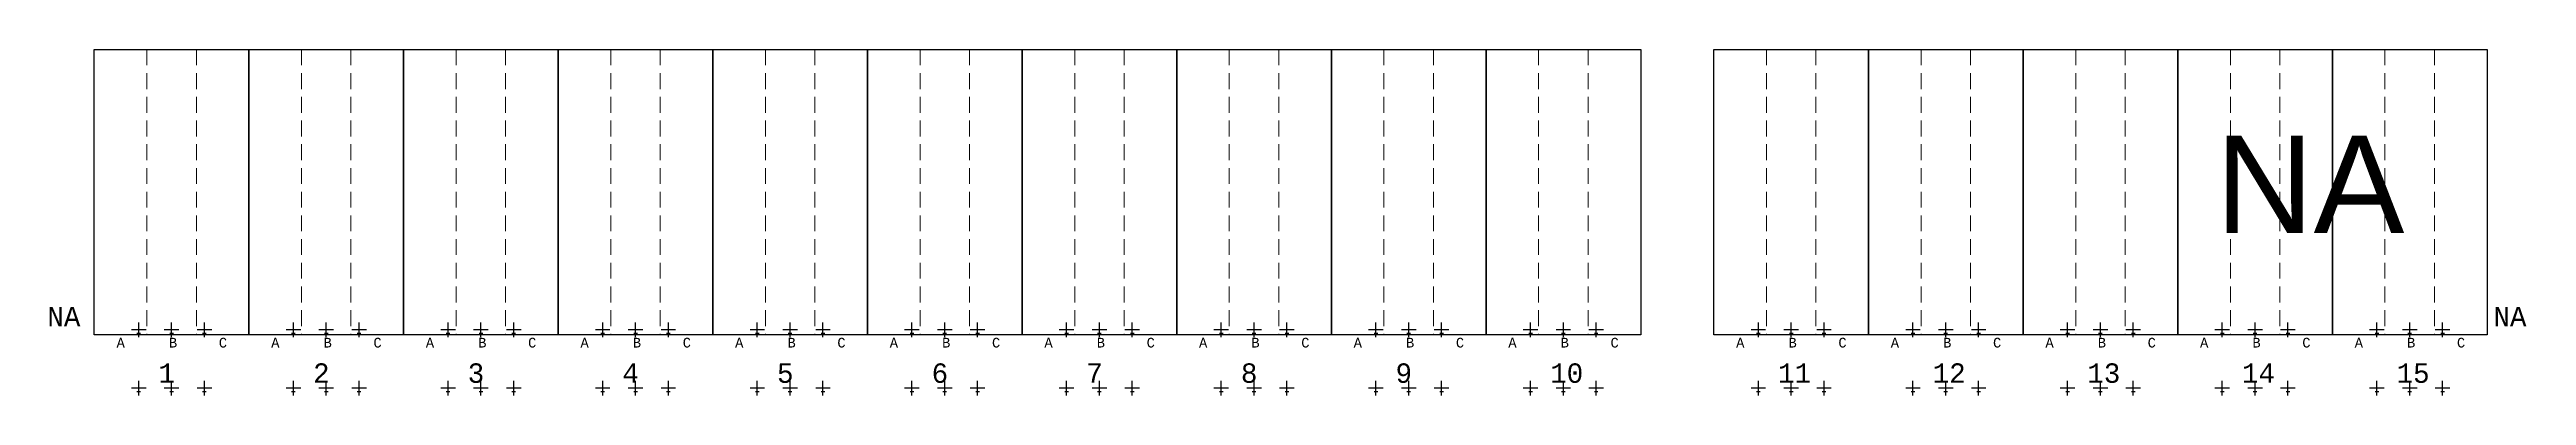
# Model space of a CAD drawing. Header units: millimetres. Extents: x 943 to 655635, y 611 to 177910.
# Drawn here: x 368935 to 419791, y 170791 to 177909 of the extents above; entities that cross this region are included whole.
import ezdxf

# ---------------------------------------------------------------- set-up
doc = ezdxf.new("R2010")
doc.units = ezdxf.units.MM
doc.linetypes.add('DASHED', pattern=[0.75, 0.5, -0.25])
doc.layers.add('Bin location transponder', color=250, linetype='Continuous')
doc.layers.add('WF_numbers', color=6, linetype='Continuous')
for name, color, linetype, lineweight in [('WF transponder', 3, 'Continuous', 30), ('WF_all_bays', 5, 'Continuous', 30), ('WF_text', 252, 'Continuous', 30)]:
    doc.layers.add(name, color=color, linetype=linetype, lineweight=lineweight)
doc.styles.add('WF_txt', font='consola.ttf')
doc.styles.add('WF_txt_notes', font='arial.ttf')

msp = doc.modelspace()

# ---------------------------------------------------------------- texts
at = {"layer": 'WF_numbers', "linetype": 'DASHED', "char_height": 400, "style": 'WF_txt'}
for s, insert, attachment_point in [('NA', (369568, 172614, -324439), 3), ('NA', (419791, 172614, -324439), 3), ('1', (371171, 171453, -162219), 1), ('2', (374346, 171453, -162219), 1), ('3', (377521, 171453, -162219), 1), ('4', (380696, 171453, -162219), 1), ('5', (383871, 171453, -162219), 1), ('6', (387046, 171453, -162219), 1), ('7', (390221, 171453, -162219), 1), ('8', (393396, 171453, -162219), 1), ('9', (396571, 171453, -162219), 1), ('10', (399746, 171453, -162219), 1), ('11', (404424, 171453, -162219), 1), ('12', (407599, 171453, -162219), 1), ('13', (410774, 171453, -162219), 1), ('14', (413949, 171453, -162219), 1), ('15', (417124, 171453, -162219), 1)]:
    msp.add_mtext_dynamic_manual_height_columns(s, width=423.53, gutter_width=2118, heights=[0], dxfattribs=dict(at, insert=insert, attachment_point=attachment_point))
at = {"layer": 'WF_text', "insert": (413403, 176135, -162581), "char_height": 2000, "attachment_point": 1, "style": 'WF_txt_notes'}
msp.add_mtext_dynamic_manual_height_columns('NA', width=1096.38, gutter_width=2118, heights=[0], dxfattribs=at)

# ---------------------------------------------------------------- blocks, each defined once
blk = doc.blocks.new('Bin location transponder')
at = {"layer": 'Bin location transponder', "color": 3, "lineweight": 30}
for p, q in [((-600, 0), (600, 0)), ((-150, 300), (150, 300)), ((0, 600), (0, -600))]:
    blk.add_line(p, q, dxfattribs=at)
blk = doc.blocks.new('WF 125x231in bay')
at = {"layer": 'WF_all_bays', "linetype": 'DASHED', "lineweight": 5, "ltscale": 650}
for p, q in [((1079, 5867), (1079, 0)), ((2095, 5867), (2095, 0))]:
    blk.add_line(p, q, dxfattribs=at)
at = {"layer": 'WF_all_bays'}
blk.add_lwpolyline([(0, 5867), (3175, 5867), (3175, 0), (0, 0)], close=True, dxfattribs=at)
at = {"layer": 'WF transponder', "xscale": 0.25, "yscale": 0.25, "zscale": 0.25, "rotation": 180.0000000062352}
for p in [(913, 100), (1587, 100), (2261, 100), (913, -1100), (1587, -1100), (2261, -1100)]:
    blk.add_blockref('Bin location transponder', p, dxfattribs=at)
at = {"layer": 'WF_numbers', "linetype": 'DASHED', "char_height": 200, "attachment_point": 1, "rotation": 0, "style": 'WF_txt'}
for s, insert in [('A', (457, -62, -723)), ('B', (1532, -62, -723)), ('C', (2556, -62, -723))]:
    blk.add_mtext_dynamic_manual_height_columns(s, width=423.53, gutter_width=2118, heights=[0], dxfattribs=dict(at, insert=insert))

# ---------------------------------------------------------------- block references
at = {"layer": 'WF_all_bays'}
for p in [(369854, 172041, -162219), (373029, 172041, -162219), (376204, 172041, -162219), (379379, 172041, -162219), (382554, 172041, -162219), (385729, 172041, -162219), (388904, 172041, -162219), (392079, 172041, -162219), (395254, 172041, -162219), (398429, 172041, -162219), (403107, 172041, -162219), (406282, 172041, -162219), (409457, 172041, -162219), (412632, 172041, -162219), (415807, 172041, -162219)]:
    msp.add_blockref('WF 125x231in bay', p, dxfattribs=at)

msp.set_redraw_order([(e.dxf.handle, doc.entitydb.next_handle()) for e in msp.query("TEXT MTEXT ATTDEF DIMENSION ARC_DIMENSION")])  # texts and dimensions are drawn at this point

doc.saveas('drawing.dxf')
